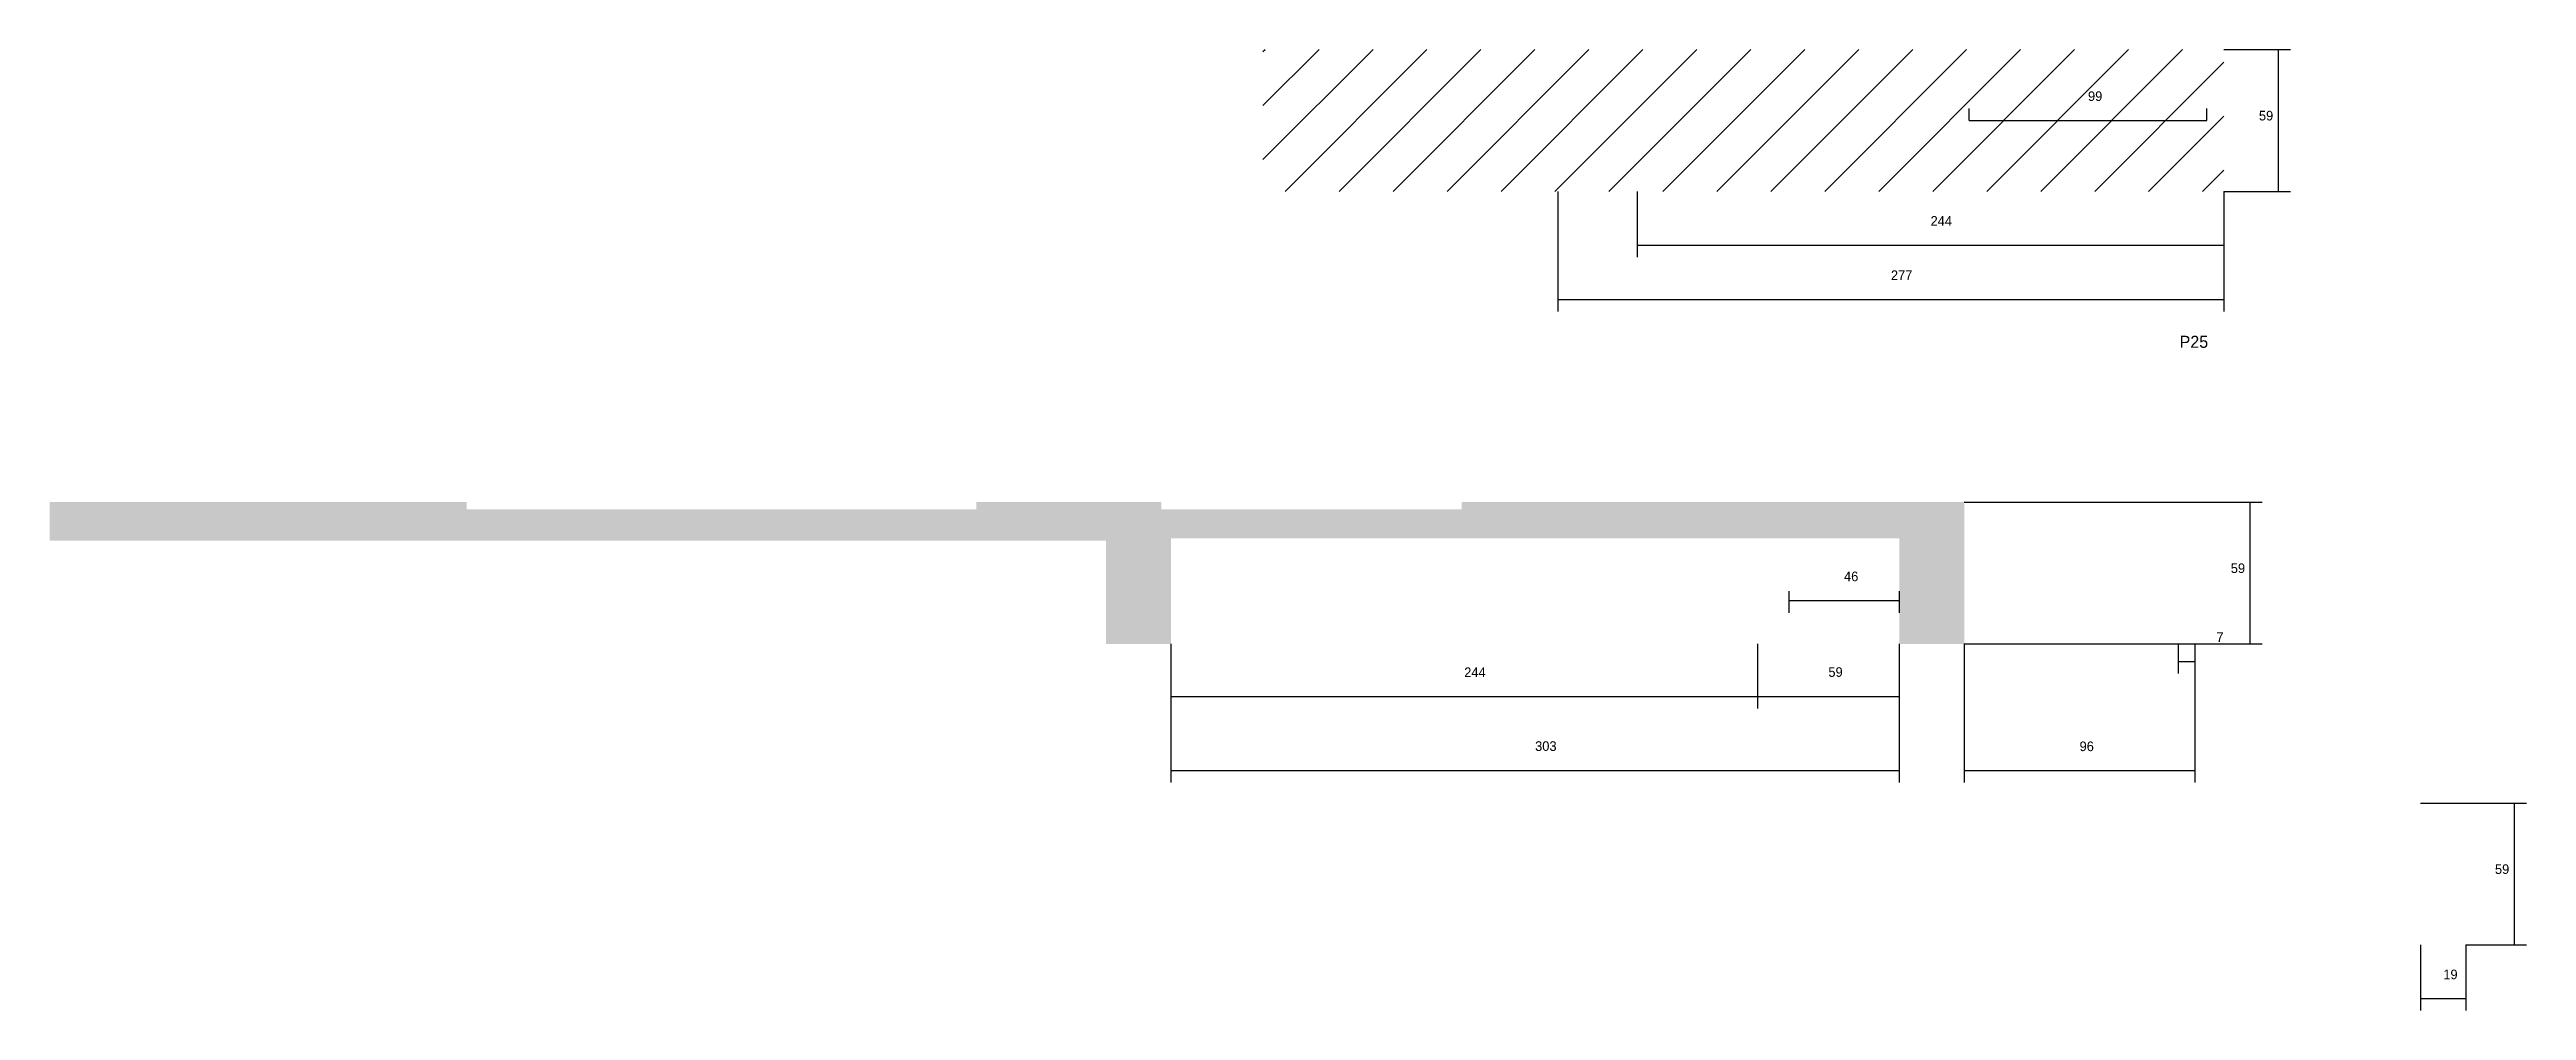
# Model space of a CAD drawing. Header units: metres. Extents: x 3489 to 5353, y 2944 to 3523.
# Drawn here: x 3489 to 4519, y 3123 to 3523 of the extents above; entities that cross this region are included whole.
import ezdxf

# ---------------------------------------------------------------- set-up
doc = ezdxf.new("R2010")
doc.units = ezdxf.units.M
for name, color, linetype in [('COTA', 2, 'Continuous'), ('NOMENCLATURA', 7, 'Continuous'), ('Paineis', 7, 'Continuous'), ('REAPROVEITAMENTO', 3, 'Continuous')]:
    doc.layers.add(name, color=color, linetype=linetype)

msp = doc.modelspace()

# ---------------------------------------------------------------- texts
at = {"layer": 'COTA'}
for s, p in [('99', (4336.6, 3501.4)), ('59', (4407.7, 3493.3)), ('244', (4271.1, 3449.5)), ('277', (4254.6, 3426.9)), ('46', (4235.1, 3301.6)), ('7', (4390, 3276.3))]:
    msp.add_text(s, height=4, dxfattribs=at).set_placement(p)
at = {"layer": 'NOMENCLATURA'}
msp.add_text('P25', height=5, dxfattribs=at).set_placement((4374.7, 3398.7))
at = {"layer": 'Paineis'}
for s, p in [('59', (4396, 3305)), ('244', (4077.1, 3261.7)), ('59', (4228.6, 3261.8)), ('303', (4106.6, 3231)), ('96', (4333.1, 3230.9)), ('59', (4505.9, 3179.8)), ('19', (4484.4, 3136))]:
    msp.add_text(s, height=4, dxfattribs=at).set_placement(p)

# ---------------------------------------------------------------- hatches: boundary and pattern name
at = {"layer": 'COTA'}
h = msp.add_hatch(dxfattribs=at)
h.set_pattern_fill('AR-CONC', scale=0.03)
h.paths.add_polyline_path([(4285.1, 3327.5), (4285.1, 3327.5), (4285.1, 3327.5), (4285.1, 3334.5), (4285.1, 3334.5), (4076.1, 3334.5), (4076.1, 3334.5), (4076.1, 3331.5), (4076.1, 3331.5), (3951.1, 3331.5), (3951.1, 3331.5), (3951.1, 3334.5), (3951.1, 3334.5), (3874.1, 3334.5), (3874.1, 3334.5), (3874.1, 3331.5), (3874.1, 3331.5), (3662.1, 3331.5), (3662.1, 3331.5), (3662.1, 3334.5), (3662.1, 3334.5), (3488.6, 3334.5), (3488.6, 3334.5), (3488.6, 3318.5), (3488.6, 3318.5), (3876.1, 3318.5), (3876.1, 3318.5), (3928.1, 3318.5), (3928.1, 3318.5), (3928.1, 3275.5), (3928.1, 3275.5), (3955.1, 3275.5), (3955.1, 3275.5), (3955.1, 3319.5), (3955.1, 3319.5), (4258.1, 3319.5), (4258.1, 3319.5), (4258.1, 3275.5), (4258.1, 3275.5), (4285.1, 3275.5), (4285.1, 3275.5), (4285.1, 3327.5)])
h = msp.add_hatch(dxfattribs=at)
h.set_pattern_fill('AR-CONC', scale=0.03)
h.paths.add_polyline_path([(3906, 3287.7), (3926.8, 3303.1), (3926.8, 3303.1), (3906, 3287.7)])
at = {"layer": 'REAPROVEITAMENTO'}
h = msp.add_hatch(dxfattribs=at)
h.set_pattern_fill('ANSI31', scale=5)
h.paths.add_polyline_path([(3993.4, 3522.8), (3993.4, 3463.8), (3993.4, 3463.8), (4393.1, 3463.8), (4393.1, 3463.8), (4393.1, 3522.8), (4393.1, 3522.8), (3993.4, 3522.8)])

# ---------------------------------------------------------------- linework, layer by layer
at = {"layer": 'COTA'}
for p, q in [((4393.1, 3522.8), (4420.8, 3522.8)), ((4415.8, 3463.8), (4415.8, 3522.8)), ((4287.1, 3493.3), (4287.1, 3498.3)), ((4287.1, 3493.3), (4386.1, 3493.3)), ((4386.1, 3493.3), (4386.1, 3498.3)), ((4116.1, 3463.8), (4116.1, 3413.8)), ((4149.1, 3463.8), (4149.1, 3436.4)), ((4393.1, 3463.8), (4420.8, 3463.8)), ((4393.1, 3463.8), (4393.1, 3413.8)), ((4393.1, 3463.8), (4393.1, 3436.4)), ((4149.1, 3441.4), (4393.1, 3441.4)), ((4116.1, 3418.8), (4393.1, 3418.8)), ((4212.1, 3297.5), (4212.1, 3288.5)), ((4258.1, 3297.5), (4258.1, 3288.5)), ((4212.1, 3293.5), (4258.1, 3293.5)), ((4374.1, 3275.5), (4374.1, 3263.2)), ((4374.1, 3268.2), (4381.1, 3268.2)), ((4381.1, 3275.5), (4381.1, 3263.2))]:
    msp.add_line(p, q, dxfattribs=at)
at = {"layer": 'Paineis'}
for p, q in [((4285.1, 3334.5), (4381.1, 3334.5)), ((4381.1, 3334.5), (4409.1, 3334.5)), ((4404.1, 3275.5), (4404.1, 3334.5)), ((3955.1, 3275.5), (3955.1, 3248.6)), ((3955.1, 3275.5), (3955.1, 3217.8)), ((4199.1, 3275.5), (4199.1, 3248.6)), ((4199.1, 3275.5), (4199.1, 3248.6)), ((4258.1, 3275.5), (4258.1, 3248.6)), ((4258.1, 3275.5), (4258.1, 3217.8)), ((4285.1, 3275.5), (4381.1, 3275.5)), ((4285.1, 3275.5), (4285.1, 3217.8)), ((4381.1, 3275.5), (4381.1, 3217.8)), ((4381.1, 3275.5), (4409.1, 3275.5)), ((3955.1, 3253.6), (4199.1, 3253.6)), ((4199.1, 3253.6), (4258.1, 3253.6)), ((3955.1, 3222.8), (4258.1, 3222.8)), ((4285.1, 3222.8), (4381.1, 3222.8)), ((4474.9, 3209.3), (4493.8, 3209.3)), ((4493.8, 3209.3), (4519, 3209.3)), ((4514, 3150.3), (4514, 3209.3)), ((4474.9, 3150.3), (4474.9, 3123)), ((4493.8, 3150.3), (4493.8, 3123)), ((4493.8, 3150.3), (4519, 3150.3)), ((4474.9, 3128), (4493.8, 3128))]:
    msp.add_line(p, q, dxfattribs=at)

msp.set_redraw_order([(e.dxf.handle, doc.entitydb.next_handle()) for e in msp.query("TEXT MTEXT ATTDEF DIMENSION ARC_DIMENSION")])  # texts and dimensions are drawn at this point

doc.saveas('drawing.dxf')
